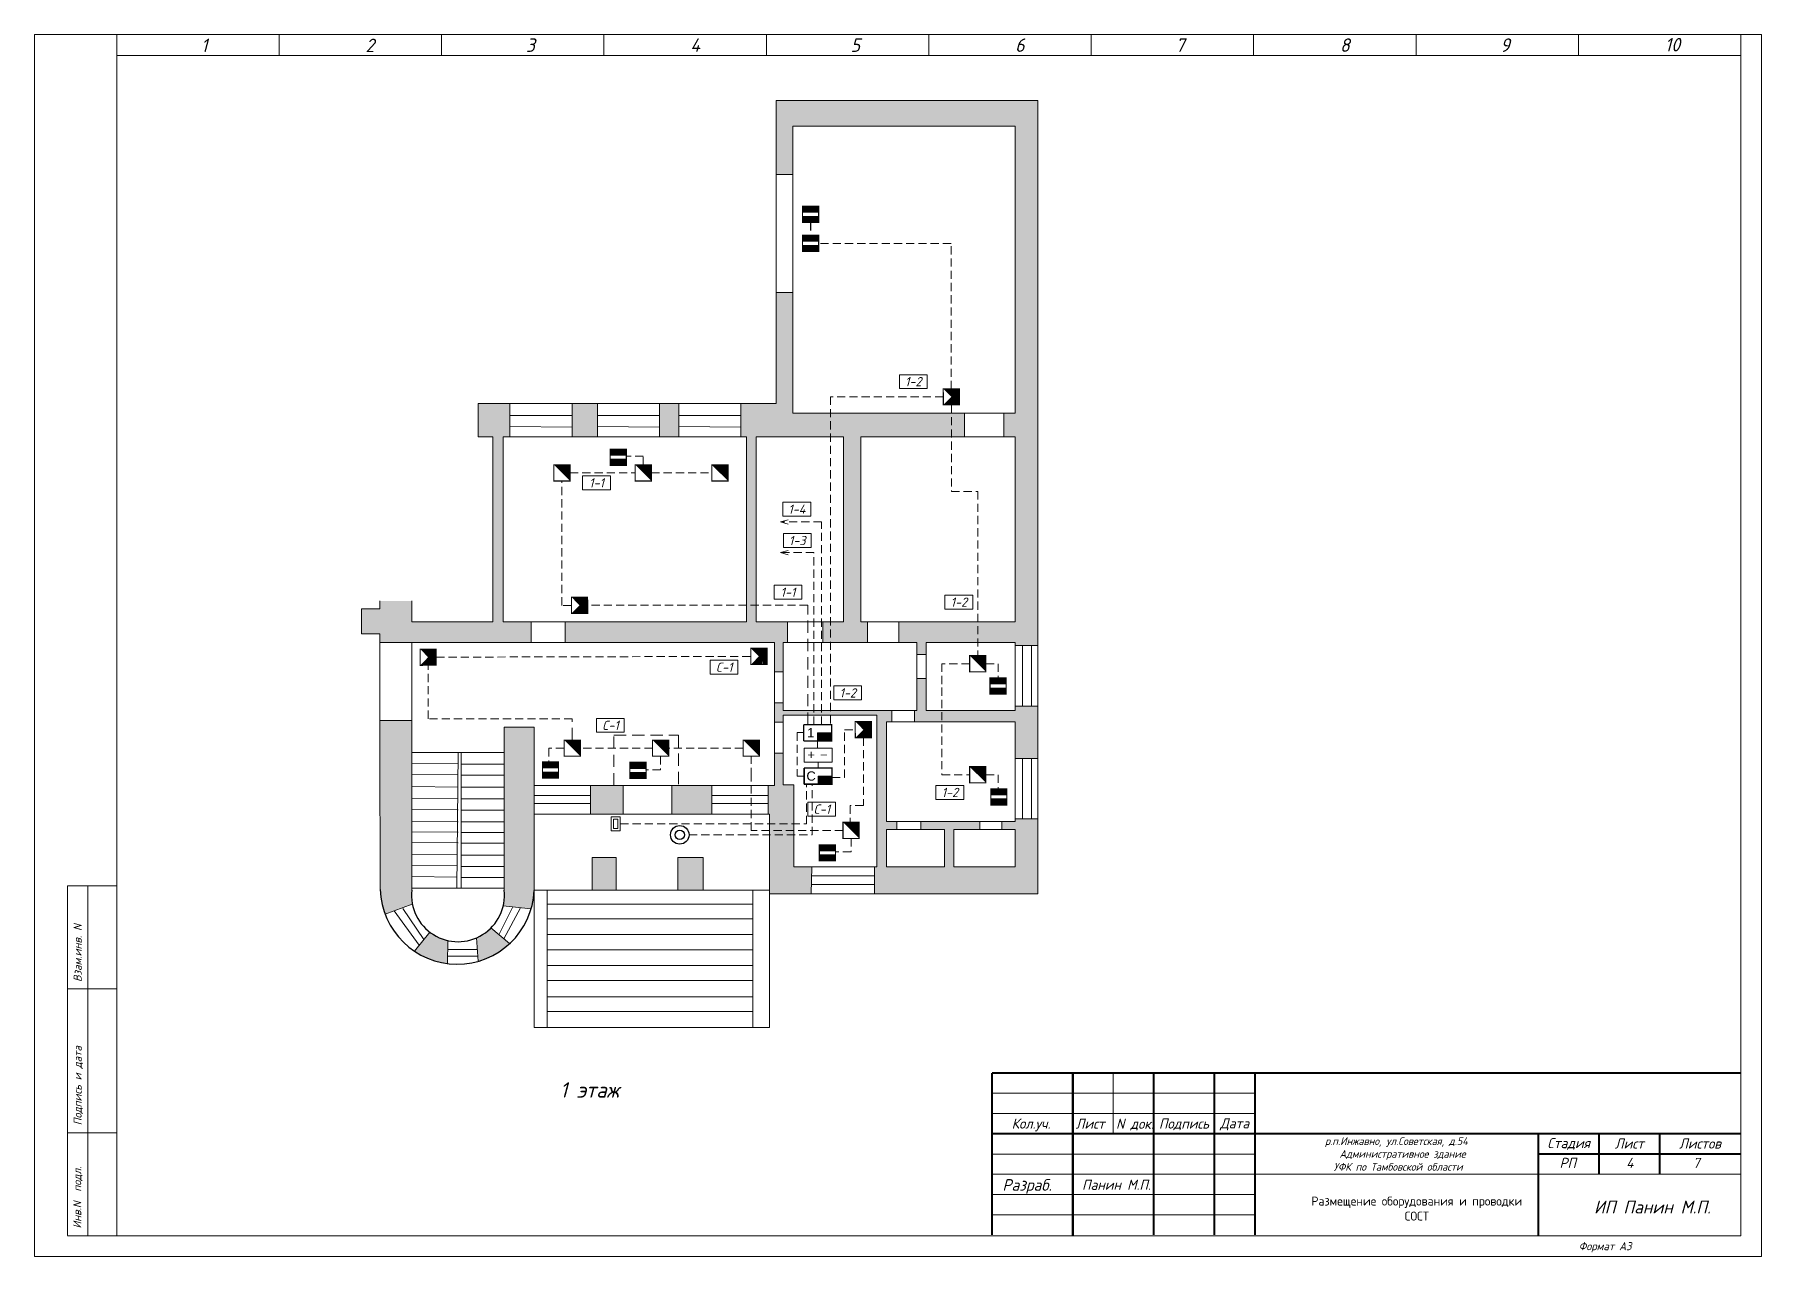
# Model space of a CAD drawing. Header units: inches. Extents: x 859 to 2125, y 393 to 1751.
# Drawn here: x 1376.7 to 1511.1, y 1281.4 to 1376.5 of the extents above; entities that cross this region are included whole.
import ezdxf

# ---------------------------------------------------------------- set-up
doc = ezdxf.new("R2010")
doc.units = ezdxf.units.IN
doc.header["$MEASUREMENT"] = 0
for name, pattern in [('Caddy_Solid', [0]), ('HIDDEN2', [4.7625, 3.175, -1.5875]), ('НЕВИДИМАЯ', [9.525, 6.35, -3.175])]:
    doc.linetypes.add(name, pattern=pattern)
doc.layers.get('0').transparency = 0.7
for name, color, linetype in [('BLK_12_THHN', 9, 'Continuous'), ('DESC', 7, 'Continuous'), ('LINK', 9, 'Continuous')]:
    doc.layers.add(name, color=color, linetype=linetype)
doc.styles.get("Standard").update_dxf_attribs({"font": 'GOST_Common Italic_0.ttf'})

msp = doc.modelspace()

# ---------------------------------------------------------------- texts
at = {"layer": 'DESC', "lineweight": 13}
for s, height, p in [('1', 1.05, (1389.7, 1375.09)), ('2', 1.05, (1402.5, 1375.09)), ('3', 1.05, (1414.98, 1375.11)), ('4', 1.05, (1427.78, 1375.11)), ('5', 1.05, (1440.26, 1375.11)), ('6', 1.05, (1453.06, 1375.11)), ('7', 1.05, (1465.54, 1375.11)), ('8', 1.05, (1478.34, 1375.11)), ('9', 1.05, (1490.82, 1375.11)), ('10', 1.048, (1503.62, 1375.15)), ('Формат А3', 0.629, (1496.92, 1281.9))]:
    msp.add_text(s, height=height, dxfattribs=at).set_placement(p)
for s, p in [('Взам.инв. N', (1380.41, 1302.77)), ('Подпись и дата', (1380.41, 1291.62)), ('Инв.N  подл.', (1380.38, 1283.59))]:
    msp.add_text(s, height=0.6288, rotation=90, dxfattribs=at).set_placement(p)
at = {"layer": 'DESC', "color": 7, "lineweight": 15}
for s, p in [('Кол.уч.', (1452.79, 1291.36)), ('Лист', (1457.77, 1291.35)), ('N док.', (1460.91, 1291.34)), ('РП', (1495.43, 1288.3)), ('4', (1500.62, 1288.3)), ('7', (1505.8, 1288.3))]:
    msp.add_text(s, height=0.787, dxfattribs=at).set_placement(p)
at = {"layer": 'DESC', "color": 0, "char_height": 0.72, "attachment_point": 5}
for s, insert, width in [('1-2', (1445.13, 1349.46), 2.16), ('1-1', (1420.48, 1341.59), 2.16), ('1-4', (1436.07, 1339.54), 2.16), ('1-3', (1436.1, 1337.1), 2.16), ('1-1', (1435.38, 1333.08), 2.16), ('1-2', (1448.68, 1332.31), 2.16), ('C-1', (1430.41, 1327.25), 2.16), ('1-2', (1440.03, 1325.25), 2.16), ('C-1', (1421.56, 1322.73), 2.16), ('{\\fArial|b0|i0|c204|p34;1}', (1437.15, 1322.15), 1.08), ('{\\fArial|b0|i0|c204|p34;C}', (1437.18, 1318.78), 1.08), ('1-2', (1447.98, 1317.51), 2.16), ('C-1', (1438.01, 1316.21), 2.16)]:
    msp.add_mtext(s, dxfattribs=dict(at, insert=insert, width=width))
at = {"layer": 'DESC', "color": 0, "linetype": 'HIDDEN2', "ltscale": 0.3, "insert": (1417.63, 1294.97), "char_height": 1.2, "attachment_point": 1}
msp.add_mtext_dynamic_manual_height_columns('1 этаж', width=37.2731, gutter_width=1, heights=[2.89], dxfattribs=at)
at = {"layer": 'DESC', "lineweight": 15, "char_height": 0.787, "attachment_point": 5}
for s, insert, width in [('Подпись', (1466.2, 1291.69), 4.725), ('Дата', (1470.14, 1291.69), 3.15), ('Панин М.П.', (1460.94, 1286.99), 6.3)]:
    msp.add_mtext(s, dxfattribs=dict(at, insert=insert, width=width))
at = {"layer": 'DESC', "color": 0, "lineweight": 15, "insert": (1453.57, 1290.69), "char_height": 0.6, "attachment_point": 1}
msp.add_mtext_dynamic_manual_height_columns('\\pi23.60412;р.п.Инжавно, ул.Советская, д.54\\P\\pi24.36617; Административное здание \\P\\pi24.27003;УФК по Тамбовской области', width=59.1919, gutter_width=1, heights=[0], dxfattribs=at)
at = {"layer": 'DESC', "color": 0, "lineweight": 15, "attachment_point": 5}
for s, insert, char_height, width in [('Стадия', (1496.14, 1290.17), 0.787, 4.725), ('Лист', (1500.86, 1290.2), 0.787, 5.67), ('Листов', (1506.36, 1290.2), 0.787, 5.3325), ('Разраб.', (1453.99, 1286.86), 0.9, 7.0924), ('{\\fGOST Common|b0|i0|c204|p34;Размещение оборудования и проводки\\PСОСТ}', (1484.32, 1285.14), 0.7, 25.2)]:
    msp.add_mtext(s, dxfattribs=dict(at, insert=insert, char_height=char_height, width=width))
at = {"layer": 'DESC', "lineweight": 15, "insert": (1493.3, 1285.76), "char_height": 1, "attachment_point": 1}
msp.add_mtext_dynamic_manual_height_columns('\\pi4.80835;ИП Панин М.П.', width=17.9743, gutter_width=1, heights=[1.74], dxfattribs=at)

# ---------------------------------------------------------------- blocks, each defined once
blk = doc.blocks.new('Звуковой')
blk.add_lwpolyline([(0.1, 2.9, 0, 4, 0), (1.5, 1.51, 4, 4, 0)], format="xyseb")
at = {"const_width": 0.2}
blk.add_lwpolyline([(0, 0), (0, 3), (3, 3), (3, 0)], close=True, dxfattribs=at)
blk = doc.blocks.new('Объем')
at = {"const_width": 0.2}
blk.add_lwpolyline([(0, 0), (0, 3), (3, 3), (3, 0)], close=True, dxfattribs=at)
for points in [[(0.21, 2.94), (0.21, 0.09)], [(0.41, 2.94), (0.41, 0.09)], [(0.61, 2.94), (0.61, 0.09)], [(0.8, 2.94), (0.8, 0.09)], [(1.01, 2.94), (1.01, 0.09)], [(1.21, 2.94), (1.21, 0.09)], [(1.39, 1.52), (2.81, 2.97)], [(1.39, 2.94), (1.39, 0.09)], [(1.39, 1.48), (2.82, 0.03)], [(1.56, 2.93), (1.56, 1.76)], [(1.56, 0.09), (1.56, 1.25)], [(1.74, 0.06), (1.74, 1.05)], [(1.76, 2.94), (1.76, 1.94)], [(1.94, 2.95), (1.94, 2.15)], [(1.94, 0.06), (1.94, 0.87)], [(2.13, 2.93), (2.13, 2.33)], [(2.13, 0.05), (2.13, 0.66)], [(2.3, 2.93), (2.3, 2.52)], [(2.31, 0.06), (2.31, 0.48)], [(2.49, 2.94), (2.49, 2.7)], [(2.49, 0.07), (2.49, 0.29)]]:
    blk.add_lwpolyline(points, dxfattribs=at)

# ---------------------------------------------------------------- hatches: boundary and pattern name
at = {"layer": 'DESC'}
h = msp.add_hatch(color=0, dxfattribs=at)
h.dxf.hatch_style = 1
h.paths.add_polyline_path([(1453.06, 1347.01), (1452.17, 1347.01), (1452.17, 1345.16), (1453.06, 1345.16), (1453.06, 1330.79), (1444.02, 1330.79), (1444.02, 1329.18), (1445.41, 1329.18), (1445.41, 1328.24), (1446.14, 1328.24), (1446.14, 1329.18), (1453.06, 1329.18), (1453.06, 1328.94), (1454.83, 1328.94), (1454.83, 1371.34), (1434.45, 1371.34), (1434.45, 1365.56), (1435.76, 1365.56), (1435.76, 1369.32), (1453.06, 1369.32)])
h.paths.add_polyline_path([(1435.76, 1347.01), (1435.76, 1356.39), (1434.45, 1356.39), (1434.45, 1347.77), (1431.71, 1347.77), (1431.71, 1345.16), (1432.15, 1345.16), (1432.15, 1330.79), (1418.05, 1330.79), (1418.05, 1329.18), (1434.32, 1329.18), (1434.32, 1326.9), (1435.01, 1326.9), (1435.01, 1329.18), (1435.34, 1329.18), (1435.34, 1330.79), (1432.91, 1330.79), (1432.91, 1345.16), (1439.7, 1345.16), (1439.7, 1330.79), (1438.1, 1330.79), (1438.1, 1329.18), (1441.57, 1329.18), (1441.57, 1330.79), (1441.05, 1330.79), (1441.05, 1345.16), (1449.13, 1345.16), (1449.13, 1347.01)])
h.paths.add_polyline_path([(1426.88, 1345.16), (1426.88, 1347.77), (1425.39, 1347.77), (1425.39, 1345.16)], flags=17)
h.paths.add_polyline_path([(1420.55, 1345.16), (1420.55, 1347.77), (1418.58, 1347.77), (1418.58, 1345.16)], flags=17)
h.paths.add_polyline_path([(1412.41, 1345.16), (1412.41, 1330.79), (1406.1, 1330.79), (1406.1, 1332.4), (1403.62, 1332.4), (1403.62, 1331.78), (1402.19, 1331.78), (1402.19, 1329.85), (1403.62, 1329.85), (1403.62, 1329.18), (1406.11, 1329.18), (1415.4, 1329.18), (1415.4, 1330.79), (1413.22, 1330.79), (1413.22, 1345.16), (1413.74, 1345.16), (1413.74, 1347.77), (1411.27, 1347.77), (1411.27, 1345.16)])
h.paths.add_polyline_path([(1403.62, 1332.4), (1404.26, 1332.4), (1405.25, 1332.4), (1405.57, 1332.4), (1404.06, 1332.4), (1403.77, 1332.41)], flags=17)
edge = h.paths.add_edge_path()
edge.add_line((1406.11, 1323.11), (1403.62, 1323.11))
edge.add_line((1403.62, 1323.11), (1403.62, 1316.53))
edge.add_line((1403.62, 1316.53), (1403.65, 1314.81))
edge.add_line((1403.65, 1314.81), (1403.65, 1309.99))
edge.add_arc((1409.64, 1310.14), 5.99, 181.4684, 200.5925)
edge.add_line((1404.03, 1308.04), (1406.15, 1308.84))
edge.add_arc((1409.7, 1309.52), 3.62, 174.0569, 190.9777, ccw=False)
edge.add_line((1406.11, 1309.9), (1406.11, 1323.11))
edge = h.paths.add_edge_path()
edge.add_line((1415.62, 1322.59), (1413.3, 1322.59))
edge.add_line((1413.3, 1322.59), (1413.3, 1309.9))
edge.add_arc((1409.7, 1309.52), 3.62, -13.1883, 5.9431, ccw=False)
edge.add_line((1413.22, 1308.7), (1415.38, 1308.45))
edge.add_arc((1409.64, 1310.14), 5.99, 343.5471, 357.6391)
edge.add_line((1415.62, 1309.9), (1415.62, 1315.83))
edge.add_line((1415.62, 1315.83), (1415.62, 1318.06))
edge.add_line((1415.62, 1318.06), (1415.62, 1322.59))
edge = h.paths.add_edge_path()
edge.add_line((1413.71, 1305.75), (1412.26, 1306.97))
edge.add_arc((1409.7, 1309.52), 3.62, 293.2095, 315.0563, ccw=False)
edge.add_line((1411.13, 1306.2), (1411.26, 1304.38))
edge.add_arc((1409.64, 1310.14), 5.99, 285.6826, 312.7788)
edge = h.paths.add_edge_path()
edge.add_arc((1409.7, 1309.52), 3.62, 232.8934, 257.4725, ccw=False)
edge.add_line((1407.52, 1306.64), (1406.32, 1305.16))
edge.add_arc((1409.64, 1310.14), 5.99, 236.3067, 262.6819)
edge.add_line((1408.88, 1304.21), (1408.92, 1305.99))
h.paths.add_polyline_path([(1422.55, 1318.06), (1420.02, 1318.06), (1420.02, 1315.83), (1422.55, 1315.83)])
h.paths.add_polyline_path([(1426.35, 1318.06), (1426.35, 1315.83), (1429.45, 1315.83), (1429.45, 1318.06)])
h.paths.add_polyline_path([(1420.14, 1309.9), (1422.01, 1309.9), (1422.01, 1312.45), (1420.14, 1312.45)])
h.paths.add_polyline_path([(1428.77, 1312.45), (1426.8, 1312.45), (1426.8, 1309.9), (1428.77, 1309.9)])
h.paths.add_polyline_path([(1435.84, 1311.71), (1435.84, 1318.1), (1435.01, 1318.1), (1435.01, 1320.57), (1434.32, 1320.57), (1434.32, 1318.06), (1433.85, 1318.06), (1433.85, 1315.83), (1433.93, 1315.83), (1433.93, 1309.63), (1437.18, 1309.63), (1437.23, 1311.71)])
h.paths.add_polyline_path([(1453.06, 1311.71), (1448.29, 1311.71), (1448.29, 1314.63), (1450.31, 1314.63), (1450.31, 1315.26), (1445.71, 1315.26), (1445.71, 1314.63), (1447.55, 1314.63), (1447.55, 1311.71), (1443.05, 1311.71), (1443.05, 1314.63), (1443.85, 1314.63), (1443.85, 1315.26), (1443.05, 1315.26), (1443.05, 1322.99), (1443.47, 1322.99), (1443.47, 1323.89), (1435.01, 1323.89), (1435.01, 1324.47), (1434.32, 1324.47), (1434.32, 1322.97), (1435.01, 1322.97), (1435.01, 1323.53), (1442.29, 1323.53), (1442.29, 1311.71), (1442.11, 1311.71), (1442.11, 1309.63), (1454.83, 1309.63), (1454.83, 1315.45), (1453.06, 1315.45), (1453.06, 1315.26), (1452.03, 1315.26), (1452.03, 1314.63), (1453.06, 1314.63)])
h.paths.add_polyline_path([(1454.83, 1324.22), (1453.06, 1324.22), (1453.06, 1323.89), (1446.14, 1323.89), (1446.14, 1326.36), (1445.41, 1326.36), (1445.41, 1323.89), (1445.24, 1323.89), (1445.24, 1322.99), (1453.06, 1322.99), (1453.06, 1320.16), (1454.83, 1320.16)])
at = {"layer": 'DESC', "lineweight": 15}
h = msp.add_hatch(color=0, dxfattribs=at)
h.dxf.hatch_style = 1
h.paths.add_polyline_path([(1436.51, 1362.31), (1436.51, 1361.84), (1437.77, 1361.84), (1437.77, 1362.31)])
h.paths.add_polyline_path([(1437.77, 1362.63), (1437.77, 1363.1), (1436.51, 1363.1), (1436.51, 1362.63)])
h = msp.add_hatch(color=0, dxfattribs=at)
h.dxf.hatch_style = 1
h.paths.add_polyline_path([(1436.51, 1360.06), (1436.51, 1359.59), (1437.77, 1359.59), (1437.77, 1360.06)])
h.paths.add_polyline_path([(1437.77, 1360.38), (1437.77, 1360.85), (1436.51, 1360.85), (1436.51, 1360.38)])
h = msp.add_hatch(color=0, dxfattribs=at)
h.dxf.hatch_style = 1
h.paths.add_polyline_path([(1421.54, 1343.42), (1421.54, 1342.95), (1422.8, 1342.95), (1422.8, 1343.42)])
h.paths.add_polyline_path([(1422.8, 1343.75), (1422.8, 1344.21), (1421.54, 1344.21), (1421.54, 1343.75)])
h = msp.add_hatch(color=0, dxfattribs=at)
h.dxf.hatch_style = 1
h.paths.add_polyline_path([(1451.1, 1325.62), (1451.1, 1325.16), (1452.36, 1325.16), (1452.36, 1325.62)])
h.paths.add_polyline_path([(1452.36, 1325.95), (1452.36, 1326.42), (1451.1, 1326.42), (1451.1, 1325.95)])
at = {"layer": 'DESC'}
for points in [[(1437.69, 1322.15), (1437.69, 1321.52), (1438.77, 1321.52), (1438.77, 1322.15)], [(1437.72, 1318.78), (1437.72, 1318.15), (1438.8, 1318.15), (1438.8, 1318.78)]]:
    msp.add_hatch(color=0, dxfattribs=at).paths.add_polyline_path(points)
at = {"layer": 'DESC', "lineweight": 15}
h = msp.add_hatch(color=0, dxfattribs=at)
h.dxf.hatch_style = 1
h.paths.add_polyline_path([(1416.27, 1319.09), (1416.27, 1318.62), (1417.53, 1318.62), (1417.53, 1319.09)])
h.paths.add_polyline_path([(1417.53, 1319.41), (1417.53, 1319.88), (1416.27, 1319.88), (1416.27, 1319.41)])
h = msp.add_hatch(color=0, dxfattribs=at)
h.dxf.hatch_style = 1
h.paths.add_polyline_path([(1423.08, 1319.05), (1423.08, 1318.59), (1424.34, 1318.59), (1424.34, 1319.05)])
h.paths.add_polyline_path([(1424.34, 1319.38), (1424.34, 1319.85), (1423.08, 1319.85), (1423.08, 1319.38)])
h = msp.add_hatch(color=0, dxfattribs=at)
h.dxf.hatch_style = 1
h.paths.add_polyline_path([(1451.16, 1317), (1451.16, 1316.53), (1452.42, 1316.53), (1452.42, 1317)])
h.paths.add_polyline_path([(1452.42, 1317.33), (1452.42, 1317.79), (1451.16, 1317.79), (1451.16, 1317.33)])
h = msp.add_hatch(color=0, dxfattribs=at)
h.dxf.hatch_style = 1
h.paths.add_polyline_path([(1437.82, 1312.65), (1437.82, 1312.18), (1439.08, 1312.18), (1439.08, 1312.65)])
h.paths.add_polyline_path([(1439.08, 1312.97), (1439.08, 1313.44), (1437.82, 1313.44), (1437.82, 1312.97)])

# ---------------------------------------------------------------- linework, layer by layer
at = {"layer": 'BLK_12_THHN', "color": 0, "lineweight": 15}
for p, q in [((1434.45, 1347.77), (1434.45, 1371.34)), ((1434.45, 1371.34), (1454.83, 1371.34)), ((1454.83, 1371.34), (1454.83, 1309.63)), ((1435.76, 1369.32), (1453.06, 1369.32)), ((1435.76, 1347.01), (1435.76, 1369.32)), ((1453.06, 1369.32), (1453.06, 1347.01)), ((1434.45, 1365.56), (1435.76, 1365.56)), ((1434.45, 1356.39), (1435.76, 1356.39)), ((1411.27, 1347.77), (1411.27, 1345.16)), ((1413.74, 1347.77), (1413.74, 1345.16)), ((1413.74, 1346.83), (1418.58, 1346.83)), ((1418.58, 1347.77), (1418.58, 1345.16)), ((1420.55, 1347.77), (1420.55, 1345.16)), ((1420.55, 1346.83), (1425.39, 1346.83)), ((1425.39, 1347.77), (1425.39, 1345.16)), ((1426.88, 1347.77), (1426.88, 1345.16)), ((1426.88, 1346.83), (1431.71, 1346.83)), ((1431.71, 1347.77), (1431.71, 1345.16)), ((1453.06, 1347.01), (1435.76, 1347.01)), ((1449.13, 1347.01), (1449.13, 1345.16)), ((1452.17, 1347.01), (1452.17, 1345.16)), ((1413.74, 1345.98), (1418.58, 1345.92)), ((1420.55, 1345.98), (1425.39, 1345.92)), ((1426.88, 1345.98), (1431.71, 1345.92)), ((1412.41, 1345.16), (1411.27, 1345.16)), ((1412.41, 1330.79), (1412.41, 1345.16)), ((1432.15, 1345.16), (1413.22, 1345.16)), ((1413.22, 1345.16), (1413.22, 1330.79)), ((1432.15, 1330.79), (1432.15, 1345.16)), ((1439.7, 1345.16), (1432.91, 1345.16)), ((1432.91, 1345.16), (1432.91, 1330.79)), ((1439.7, 1330.79), (1439.7, 1345.16)), ((1453.06, 1345.16), (1441.05, 1345.16)), ((1441.05, 1345.16), (1441.05, 1330.79)), ((1453.06, 1330.79), (1453.06, 1345.16)), ((1403.62, 1332.4), (1403.62, 1331.78)), ((1406.1, 1332.41), (1406.1, 1330.79)), ((1406.1, 1330.79), (1406.1, 1332.41)), ((1403.62, 1331.78), (1402.19, 1331.78)), ((1402.19, 1331.78), (1402.19, 1329.85)), ((1406.1, 1330.79), (1412.41, 1330.79)), ((1413.22, 1330.79), (1432.15, 1330.79)), ((1415.4, 1330.79), (1415.4, 1329.18)), ((1418.05, 1330.79), (1418.05, 1329.18)), ((1432.91, 1330.79), (1439.7, 1330.79)), ((1435.34, 1330.79), (1435.34, 1329.18)), ((1438.1, 1330.79), (1438.1, 1329.18)), ((1441.05, 1330.79), (1453.06, 1330.79)), ((1441.57, 1330.79), (1441.57, 1329.18)), ((1444.02, 1330.79), (1444.02, 1329.18)), ((1402.19, 1329.85), (1403.62, 1329.85)), ((1403.62, 1329.85), (1403.62, 1316.53)), ((1406.11, 1329.18), (1403.62, 1329.18)), ((1434.32, 1329.18), (1406.11, 1329.18)), ((1406.11, 1329.18), (1406.11, 1309.9)), ((1434.32, 1318.06), (1434.32, 1329.18)), ((1445.41, 1329.18), (1435.01, 1329.18)), ((1435.01, 1329.18), (1435.01, 1323.89)), ((1445.41, 1323.89), (1445.41, 1329.18)), ((1445.41, 1328.24), (1446.14, 1328.24)), ((1446.14, 1323.89), (1446.14, 1329.18)), ((1446.14, 1329.18), (1453.06, 1329.18)), ((1453.06, 1329.18), (1453.06, 1323.89)), ((1453.06, 1328.94), (1454.83, 1328.94)), ((1453.63, 1328.94), (1453.63, 1324.22)), ((1454.32, 1328.94), (1454.32, 1324.29)), ((1434.32, 1326.9), (1435.01, 1326.9)), ((1445.41, 1326.36), (1446.14, 1326.36)), ((1434.32, 1324.47), (1435.01, 1324.47)), ((1435.01, 1323.89), (1445.41, 1323.89)), ((1443.47, 1323.89), (1443.47, 1322.99)), ((1445.24, 1323.89), (1445.24, 1322.99)), ((1453.06, 1323.89), (1446.14, 1323.89)), ((1453.06, 1324.22), (1454.83, 1324.22)), ((1454.32, 1324.29), (1454.32, 1324.22)), ((1406.11, 1323.11), (1403.62, 1323.11)), ((1413.3, 1309.9), (1413.3, 1322.59)), ((1413.3, 1322.59), (1415.62, 1322.59)), ((1415.62, 1322.59), (1415.62, 1318.06)), ((1434.32, 1322.97), (1435.01, 1322.97)), ((1435.01, 1323.53), (1442.29, 1323.53)), ((1435.01, 1318.1), (1435.01, 1323.53)), ((1442.29, 1323.53), (1442.29, 1311.71)), ((1453.06, 1322.99), (1443.05, 1322.99)), ((1443.05, 1322.99), (1443.05, 1315.26)), ((1453.06, 1315.26), (1453.06, 1322.99)), ((1406.11, 1320.62), (1413.3, 1320.62)), ((1409.7, 1320.62), (1409.61, 1310.07)), ((1409.95, 1320.62), (1409.95, 1310.07)), ((1434.32, 1320.57), (1435.01, 1320.57)), ((1453.06, 1320.16), (1454.83, 1320.16)), ((1453.63, 1320.16), (1453.63, 1315.45)), ((1454.32, 1320.16), (1454.32, 1315.51)), ((1406.11, 1319.77), (1409.7, 1319.74)), ((1406.11, 1318.91), (1409.7, 1318.88)), ((1409.95, 1319.72), (1413.3, 1319.72)), ((1409.95, 1318.86), (1413.3, 1318.86)), ((1406.11, 1317.97), (1409.7, 1317.93)), ((1409.95, 1317.91), (1413.3, 1317.91)), ((1415.62, 1318.06), (1434.32, 1318.06)), ((1415.62, 1318.06), (1415.62, 1315.83)), ((1415.62, 1317.28), (1420.02, 1317.28)), ((1420.02, 1318.06), (1420.02, 1315.83)), ((1422.55, 1318.06), (1422.55, 1315.83)), ((1426.35, 1318.06), (1426.35, 1315.83)), ((1429.45, 1318.06), (1429.45, 1315.83)), ((1429.45, 1317.28), (1433.85, 1317.28)), ((1433.85, 1318.06), (1433.85, 1315.83)), ((1435.84, 1318.1), (1435.01, 1318.1)), ((1435.84, 1311.71), (1435.84, 1318.1)), ((1406.11, 1317.05), (1409.7, 1317.02)), ((1406.11, 1316.19), (1409.7, 1316.16)), ((1409.95, 1317), (1413.3, 1317)), ((1409.95, 1316.14), (1413.3, 1316.14)), ((1415.62, 1316.65), (1420.02, 1316.65)), ((1433.93, 1315.83), (1415.62, 1315.83)), ((1415.62, 1315.83), (1415.62, 1309.9)), ((1429.45, 1316.65), (1433.85, 1316.65)), ((1433.93, 1309.63), (1433.93, 1315.83)), ((1403.65, 1309.9), (1403.65, 1314.81)), ((1406.11, 1315.26), (1409.7, 1315.23)), ((1406.11, 1314.45), (1409.7, 1314.42)), ((1409.95, 1315.21), (1413.3, 1315.21)), ((1443.05, 1315.26), (1453.06, 1315.26)), ((1443.05, 1311.71), (1443.05, 1314.63)), ((1443.05, 1314.63), (1447.55, 1314.63)), ((1443.85, 1315.26), (1443.85, 1314.63)), ((1445.71, 1315.26), (1445.71, 1314.63)), ((1447.55, 1314.63), (1447.55, 1311.71)), ((1448.29, 1314.63), (1448.29, 1311.71)), ((1453.06, 1314.63), (1448.29, 1314.63)), ((1450.31, 1315.26), (1450.31, 1314.63)), ((1452.03, 1315.26), (1452.03, 1314.63)), ((1453.06, 1315.45), (1454.83, 1315.45)), ((1453.06, 1311.71), (1453.06, 1314.63)), ((1454.32, 1315.51), (1454.32, 1315.45)), ((1406.11, 1313.61), (1409.7, 1313.58)), ((1409.95, 1314.4), (1413.3, 1314.4)), ((1409.95, 1313.55), (1413.3, 1313.55)), ((1406.11, 1312.68), (1409.63, 1312.65)), ((1406.11, 1311.82), (1409.63, 1311.79)), ((1409.95, 1312.62), (1413.3, 1312.62)), ((1409.95, 1311.76), (1413.3, 1311.76)), ((1420.14, 1309.9), (1420.14, 1312.45)), ((1420.14, 1312.45), (1422.01, 1312.45)), ((1422.01, 1312.45), (1422.01, 1309.9)), ((1426.8, 1309.9), (1426.8, 1312.45)), ((1426.8, 1312.45), (1428.77, 1312.45)), ((1428.77, 1312.45), (1428.77, 1309.9)), ((1406.11, 1310.96), (1409.62, 1310.93)), ((1409.95, 1310.9), (1413.3, 1310.9)), ((1442.29, 1311.71), (1435.84, 1311.71)), ((1437.23, 1311.71), (1437.18, 1309.63)), ((1437.22, 1311.03), (1442.11, 1311.03)), ((1442.11, 1311.71), (1442.11, 1309.63)), ((1447.55, 1311.71), (1443.05, 1311.71)), ((1448.29, 1311.71), (1453.06, 1311.71)), ((1406.11, 1310.07), (1413.3, 1310.07)), ((1415.62, 1309.9), (1433.93, 1309.9)), ((1415.62, 1299.23), (1415.62, 1309.9)), ((1416.65, 1299.23), (1416.65, 1309.9)), ((1432.64, 1299.23), (1432.64, 1309.9)), ((1433.93, 1309.9), (1433.93, 1299.23)), ((1454.83, 1309.63), (1433.93, 1309.63)), ((1437.2, 1310.36), (1442.11, 1310.36)), ((1406.13, 1308.83), (1404.03, 1308.04)), ((1404.73, 1308.3), (1406.69, 1305.62)), ((1405.41, 1308.49), (1407.05, 1306.06)), ((1412.88, 1306.44), (1413.96, 1308.61)), ((1413.22, 1308.7), (1415.38, 1308.45)), ((1413.26, 1306.13), (1414.57, 1308.54)), ((1416.65, 1308.81), (1432.64, 1308.81)), ((1407.52, 1306.64), (1406.32, 1305.16)), ((1412.26, 1306.97), (1413.71, 1305.75)), ((1416.65, 1307.69), (1432.64, 1307.69)), ((1416.65, 1306.45), (1432.64, 1306.45)), ((1408.92, 1305.97), (1408.88, 1304.21)), ((1408.9, 1305.3), (1411.2, 1305.3)), ((1411.13, 1306.2), (1411.26, 1304.38)), ((1416.65, 1305.26), (1432.64, 1305.26)), ((1408.89, 1304.78), (1411.23, 1304.78)), ((1416.65, 1304.05), (1432.64, 1304.05)), ((1416.65, 1302.87), (1432.64, 1302.87)), ((1416.65, 1301.6), (1432.64, 1301.6)), ((1416.65, 1300.47), (1432.64, 1300.47)), ((1433.93, 1299.23), (1415.62, 1299.23))]:
    msp.add_line(p, q, dxfattribs=at)
at = {"layer": 'BLK_12_THHN', "color": 0, "linetype": 'HIDDEN2', "lineweight": 15, "ltscale": 0.3}
for p, q in [((1421.83, 1318.06), (1421.83, 1321.96)), ((1421.83, 1321.96), (1426.86, 1321.96)), ((1426.86, 1321.96), (1426.86, 1318.06))]:
    msp.add_line(p, q, dxfattribs=at)
at = {"layer": 'BLK_12_THHN', "color": 0}
for centre, radius, start, end in [((1409.64, 1310.14), 5.99, 181.6418, 357.6391), ((1409.7, 1309.52), 3.62, 174.0569, 5.9431)]:
    msp.add_arc(centre, radius, start, end, dxfattribs=at)
at = {"layer": 'DESC', "linetype": 'Caddy_Solid', "lineweight": 15}
for p, q in [((1383.14, 1374.86), (1383.14, 1376.46)), ((1395.78, 1374.86), (1395.78, 1376.46)), ((1408.42, 1374.86), (1408.42, 1376.46)), ((1421.06, 1374.86), (1421.06, 1376.46)), ((1433.7, 1374.86), (1433.7, 1376.46)), ((1446.34, 1374.86), (1446.34, 1376.46)), ((1458.98, 1374.86), (1458.98, 1376.46)), ((1471.62, 1374.86), (1471.62, 1376.46)), ((1484.26, 1374.86), (1484.26, 1376.46)), ((1496.9, 1374.86), (1496.9, 1376.46)), ((1509.54, 1374.86), (1509.54, 1376.46)), ((1383.14, 1374.84), (1509.54, 1374.84)), ((1383.14, 1374.84), (1383.14, 1283.02)), ((1509.54, 1374.84), (1509.54, 1283.02)), ((1379.3, 1283.04), (1379.3, 1310.24)), ((1379.3, 1310.24), (1383.14, 1310.24)), ((1380.9, 1310.24), (1380.9, 1283.04)), ((1379.3, 1302.22), (1383.14, 1302.22)), ((1379.3, 1291.04), (1383.14, 1291.04)), ((1509.54, 1283.02), (1379.3, 1283.02))]:
    msp.add_line(p, q, dxfattribs=at)
at = {"layer": 'DESC', "color": 0, "linetype": 'HIDDEN2', "lineweight": 15, "ltscale": 0.2}
for p, q in [((1448.07, 1360.2), (1437.82, 1360.2)), ((1448.07, 1348.88), (1448.07, 1360.2)), ((1447.46, 1348.28), (1438.69, 1348.28)), ((1438.69, 1348.28), (1438.69, 1322.78)), ((1448.1, 1347.65), (1448.1, 1340.92)), ((1424.12, 1343.67), (1422.82, 1343.67)), ((1424.12, 1342.99), (1424.12, 1343.67)), ((1417.79, 1332.06), (1417.79, 1341.73)), ((1418.42, 1342.36), (1423.49, 1342.36)), ((1424.75, 1342.36), (1429.45, 1342.36)), ((1448.1, 1340.92), (1450.15, 1340.92)), ((1450.15, 1340.92), (1450.16, 1328.15)), ((1434.81, 1338.55), (1435.4, 1338.7)), ((1438, 1338.55), (1434.81, 1338.55)), ((1434.81, 1338.55), (1435.4, 1338.38)), ((1438, 1322.78), (1438, 1338.55)), ((1434.81, 1336.18), (1435.4, 1336.33)), ((1437.4, 1336.18), (1434.81, 1336.18)), ((1434.81, 1336.18), (1435.4, 1336)), ((1437.4, 1322.78), (1437.4, 1336.18)), ((1418.53, 1332.06), (1417.79, 1332.06)), ((1436.92, 1332.07), (1419.79, 1332.07)), ((1408.01, 1328.03), (1432.49, 1328.09)), ((1407.38, 1323.24), (1407.38, 1327.4)), ((1449.52, 1327.52), (1447.35, 1327.52)), ((1447.35, 1327.52), (1447.36, 1325.66)), ((1450.78, 1327.52), (1451.74, 1327.52)), ((1451.74, 1327.52), (1451.74, 1326.47)), ((1447.36, 1325.66), (1447.36, 1318.88)), ((1418.59, 1323.24), (1407.38, 1323.24)), ((1436.61, 1322.17), (1436.1, 1322.17)), ((1436.1, 1322.17), (1436.1, 1318.77)), ((1439.78, 1318.67), (1439.78, 1322.39)), ((1439.78, 1322.39), (1440.62, 1322.39)), ((1441.25, 1321.76), (1441.25, 1316.49)), ((1417.96, 1320.95), (1416.78, 1320.95)), ((1416.78, 1320.95), (1416.78, 1319.9)), ((1424.84, 1320.95), (1419.22, 1320.95)), ((1425.47, 1320.32), (1425.47, 1319.27)), ((1431.89, 1320.95), (1426.1, 1320.95)), ((1432.52, 1318.78), (1432.52, 1320.32)), ((1425.47, 1319.27), (1424.29, 1319.27)), ((1432.52, 1314.56), (1432.52, 1318.78)), ((1436.1, 1318.77), (1436.64, 1318.77)), ((1438.8, 1318.67), (1439.78, 1318.67)), ((1447.36, 1318.88), (1449.52, 1318.88)), ((1450.78, 1318.88), (1451.74, 1318.88)), ((1451.74, 1318.88), (1451.74, 1317.83)), ((1436.83, 1315.06), (1436.83, 1318.15)), ((1437.25, 1314.2), (1437.25, 1318.15)), ((1441.25, 1316.49), (1440.22, 1316.49)), ((1440.22, 1316.49), (1440.22, 1315.19)), ((1422.33, 1315.06), (1436.83, 1315.06)), ((1439.66, 1314.56), (1432.52, 1314.56)), ((1427.68, 1314.2), (1437.25, 1314.2)), ((1440.29, 1313.93), (1440.29, 1312.88)), ((1440.29, 1312.88), (1439.11, 1312.88))]:
    msp.add_line(p, q, dxfattribs=at)
at = {"layer": 'DESC', "color": 0, "lineweight": 15}
for p, q in [((1434.45, 1347.77), (1411.27, 1347.77)), ((1403.62, 1331.78), (1403.62, 1332.4)), ((1437.69, 1321.52), (1437.69, 1320.94)), ((1437.73, 1319.86), (1437.73, 1319.46)), ((1438.8, 1318.67), (1438.8, 1318.67)), ((1403.65, 1314.81), (1403.62, 1316.53))]:
    msp.add_line(p, q, dxfattribs=at)
at = {"layer": 'DESC', "color": 0, "linetype": 'HIDDEN2', "lineweight": 15, "ltscale": 0.3}
for p, q in [((1436.92, 1322.78), (1436.92, 1332.07)), ((1418.59, 1321.58), (1418.59, 1323.24))]:
    msp.add_line(p, q, dxfattribs=at)
at = {"layer": 'DESC', "color": 7, "lineweight": 15}
for p, q in [((1460.7, 1295.68), (1460.7, 1290.96)), ((1451.25, 1294.11), (1471.72, 1294.11)), ((1451.25, 1292.53), (1471.72, 1292.53)), ((1451.25, 1289.38), (1471.72, 1289.38)), ((1451.25, 1287.81), (1471.72, 1287.81)), ((1471.72, 1287.81), (1509.52, 1287.81)), ((1451.25, 1286.23), (1471.72, 1286.23)), ((1451.25, 1284.66), (1471.72, 1284.66))]:
    msp.add_line(p, q, dxfattribs=at)
at = {"layer": 'DESC', "lineweight": 15}
msp.add_lwpolyline([(1376.74, 1281.42), (1511.14, 1281.42), (1511.14, 1376.46), (1376.74, 1376.46)], close=True, dxfattribs=at)
at = {"layer": 'DESC', "color": 0, "lineweight": 15}
for points, const_width in [([(1436.51, 1363.1), (1437.77, 1363.1), (1437.77, 1361.84), (1436.51, 1361.84), (1436.51, 1363.1)], 0.084), ([(1436.51, 1360.85), (1437.77, 1360.85), (1437.77, 1359.59), (1436.51, 1359.59), (1436.51, 1360.85)], 0.084), ([(1421.54, 1344.21), (1422.8, 1344.21), (1422.8, 1342.95), (1421.54, 1342.95), (1421.54, 1344.21)], 0.084), ([(1451.1, 1326.42), (1452.36, 1326.42), (1452.36, 1325.16), (1451.1, 1325.16), (1451.1, 1326.42)], 0.084), ([(1436.61, 1322.78), (1436.61, 1321.52)], 0.108), ([(1436.61, 1322.78), (1438.77, 1322.78), (1438.77, 1321.52), (1436.61, 1321.52)], 0.108), ([(1416.27, 1319.88), (1417.53, 1319.88), (1417.53, 1318.62), (1416.27, 1318.62), (1416.27, 1319.88)], 0.084), ([(1423.08, 1319.85), (1424.34, 1319.85), (1424.34, 1318.59), (1423.08, 1318.59), (1423.08, 1319.85)], 0.084), ([(1436.64, 1319.41), (1436.64, 1318.15)], 0.108), ([(1436.64, 1319.41), (1438.8, 1319.41), (1438.8, 1318.15), (1436.64, 1318.15)], 0.108), ([(1451.16, 1317.79), (1452.42, 1317.79), (1452.42, 1316.53), (1451.16, 1316.53), (1451.16, 1317.79)], 0.084), ([(1437.82, 1313.44), (1439.08, 1313.44), (1439.08, 1312.18), (1437.82, 1312.18), (1437.82, 1313.44)], 0.084)]:
    msp.add_lwpolyline(points, dxfattribs=dict(at, const_width=const_width))
for points in [[(1436.51, 1363.1), (1437.77, 1363.1), (1437.77, 1362.63), (1436.51, 1362.63)], [(1437.77, 1361.84), (1436.51, 1361.84), (1436.51, 1362.31), (1437.77, 1362.31)], [(1436.51, 1360.85), (1437.77, 1360.85), (1437.77, 1360.38), (1436.51, 1360.38)], [(1437.77, 1359.59), (1436.51, 1359.59), (1436.51, 1360.06), (1437.77, 1360.06)], [(1421.54, 1344.21), (1422.8, 1344.21), (1422.8, 1343.75), (1421.54, 1343.75)], [(1422.8, 1342.95), (1421.54, 1342.95), (1421.54, 1343.42), (1422.8, 1343.42)], [(1451.1, 1326.42), (1452.36, 1326.42), (1452.36, 1325.95), (1451.1, 1325.95)], [(1452.36, 1325.16), (1451.1, 1325.16), (1451.1, 1325.62), (1452.36, 1325.62)], [(1416.27, 1319.88), (1417.53, 1319.88), (1417.53, 1319.41), (1416.27, 1319.41)], [(1423.08, 1319.85), (1424.34, 1319.85), (1424.34, 1319.38), (1423.08, 1319.38)], [(1436.65, 1319.86), (1438.81, 1319.86), (1438.81, 1320.94), (1436.65, 1320.94)], [(1417.53, 1318.62), (1416.27, 1318.62), (1416.27, 1319.09), (1417.53, 1319.09)], [(1424.34, 1318.59), (1423.08, 1318.59), (1423.08, 1319.05), (1424.34, 1319.05)], [(1451.16, 1317.79), (1452.42, 1317.79), (1452.42, 1317.33), (1451.16, 1317.33)], [(1452.42, 1316.53), (1451.16, 1316.53), (1451.16, 1317), (1452.42, 1317)], [(1437.82, 1313.44), (1439.08, 1313.44), (1439.08, 1312.97), (1437.82, 1312.97)], [(1439.08, 1312.18), (1437.82, 1312.18), (1437.82, 1312.65), (1439.08, 1312.65)]]:
    msp.add_lwpolyline(points, close=True, dxfattribs=at)
for points in [[(1444.05, 1350), (1446.21, 1350), (1446.21, 1348.92), (1444.05, 1348.92), (1444.05, 1350)], [(1419.4, 1342.13), (1421.56, 1342.13), (1421.56, 1341.05), (1419.4, 1341.05), (1419.4, 1342.13)], [(1434.99, 1340.08), (1437.15, 1340.08), (1437.15, 1339), (1434.99, 1339), (1434.99, 1340.08)], [(1435.02, 1337.64), (1437.18, 1337.64), (1437.18, 1336.56), (1435.02, 1336.56), (1435.02, 1337.64)], [(1434.3, 1333.62), (1436.46, 1333.62), (1436.46, 1332.54), (1434.3, 1332.54), (1434.3, 1333.62)], [(1447.6, 1332.85), (1449.76, 1332.85), (1449.76, 1331.77), (1447.6, 1331.77), (1447.6, 1332.85)], [(1429.33, 1327.79), (1431.49, 1327.79), (1431.49, 1326.71), (1429.33, 1326.71), (1429.33, 1327.79)], [(1438.95, 1325.79), (1441.11, 1325.79), (1441.11, 1324.71), (1438.95, 1324.71), (1438.95, 1325.79)], [(1420.48, 1323.27), (1422.64, 1323.27), (1422.64, 1322.19), (1420.48, 1322.19), (1420.48, 1323.27)], [(1438.77, 1322.15), (1437.69, 1322.15)], [(1437.69, 1322.15), (1437.69, 1321.52)], [(1437.69, 1321.52), (1437.69, 1321.52)], [(1438.8, 1318.78), (1437.72, 1318.78)], [(1437.72, 1318.78), (1437.72, 1318.15)], [(1437.72, 1318.15), (1437.72, 1318.15)], [(1446.9, 1318.05), (1449.06, 1318.05), (1449.06, 1316.97), (1446.9, 1316.97), (1446.9, 1318.05)], [(1436.93, 1316.75), (1439.09, 1316.75), (1439.09, 1315.67), (1436.93, 1315.67), (1436.93, 1316.75)], [(1421.61, 1315.6), (1422.33, 1315.6), (1422.33, 1314.52), (1421.61, 1314.52), (1421.61, 1315.6)], [(1421.79, 1315.42), (1422.15, 1315.42), (1422.15, 1314.7), (1421.79, 1314.7), (1421.79, 1315.42)]]:
    msp.add_lwpolyline(points, dxfattribs=at)
at = {"layer": 'DESC', "color": 0, "linetype": 'НЕВИДИМАЯ', "lineweight": 15, "const_width": 0.072}
for points in [[(1436.95, 1320.42), (1437.44, 1320.42)], [(1437.19, 1320.67), (1437.19, 1320.18)], [(1437.93, 1320.42), (1438.42, 1320.42)]]:
    msp.add_lwpolyline(points, dxfattribs=at)
at = {"layer": 'DESC', "color": 7, "lineweight": 15, "const_width": 0.158}
for points in [[(1451.25, 1295.68), (1509.52, 1295.68)], [(1451.25, 1295.68), (1451.25, 1283.08)], [(1457.55, 1295.68), (1457.55, 1283.02)], [(1463.85, 1295.68), (1463.85, 1283.08)], [(1468.57, 1295.68), (1468.57, 1283.08)], [(1471.72, 1295.68), (1471.72, 1283.08)], [(1451.25, 1290.96), (1509.52, 1290.96)], [(1493.77, 1283.02), (1493.77, 1290.96)], [(1498.5, 1287.81), (1498.5, 1290.96)], [(1503.22, 1287.81), (1503.22, 1290.96)], [(1493.77, 1289.38), (1509.52, 1289.38)]]:
    msp.add_lwpolyline(points, dxfattribs=at)
at = {"layer": 'DESC', "color": 0, "linetype": 'Continuous'}
for radius in [0.72, 0.36]:
    msp.add_circle((1426.96, 1314.21), radius, dxfattribs=at)
at = {"layer": 'LINK', "color": 0, "linetype": 'HIDDEN2', "ltscale": 0.2}
msp.add_line((1437.14, 1361.84), (1437.14, 1360.85), dxfattribs=at)

# ---------------------------------------------------------------- block references
at = {"layer": 'DESC', "color": 0}
for name, p, xscale, yscale, zscale, rotation in [('Объем', (1448.73, 1347.65), -0.419976000000051, 0.419976000000006, 0.4199760000000001, 0.1201887995922668), ('Звуковой', (1417.16, 1342.99), 0.4199975999999516, 0.4199975999999516, 0.4199975999999516, 270), ('Звуковой', (1423.49, 1342.99), 0.4199975999999516, 0.4199975999999516, 0.4199975999999516, 270), ('Звуковой', (1429.45, 1342.99), 0.4199975999999516, 0.4199975999999516, 0.4199975999999516, 270), ('Объем', (1419.79, 1331.44), -0.419976000000051, 0.419976000000006, 0.4199760000000001, 0.1201887995922668), ('Объем', (1408.01, 1327.4), -0.419976000000051, 0.419976000000006, 0.4199760000000001, 0.1201887995922668), ('Объем', (1433.75, 1327.46), -0.419976000000051, 0.419976000000006, 0.4199760000000001, 0.1201887995922668), ('Звуковой', (1449.52, 1328.15), 0.4199975999999516, 0.4199975999999516, 0.4199975999999516, 270), ('Объем', (1441.88, 1321.76), -0.419976000000051, 0.419976000000006, 0.4199760000000001, 0.1201887995922668), ('Звуковой', (1417.96, 1321.58), 0.4199975999999516, 0.4199975999999516, 0.4199975999999516, 270), ('Звуковой', (1424.84, 1321.58), 0.4199975999999516, 0.4199975999999516, 0.4199975999999516, 270), ('Звуковой', (1431.89, 1321.58), 0.4199975999999516, 0.4199975999999516, 0.4199975999999516, 270), ('Звуковой', (1449.52, 1319.51), 0.4199975999999516, 0.4199975999999516, 0.4199975999999516, 270), ('Звуковой', (1439.66, 1315.19), 0.4199975999999516, 0.4199975999999516, 0.4199975999999516, 270)]:
    msp.add_blockref(name, p, dxfattribs=dict(at, xscale=xscale, yscale=yscale, zscale=zscale, rotation=rotation))

msp.set_redraw_order([(e.dxf.handle, doc.entitydb.next_handle()) for e in msp.query("TEXT MTEXT ATTDEF DIMENSION ARC_DIMENSION")])  # texts and dimensions are drawn at this point

doc.saveas('drawing.dxf')
